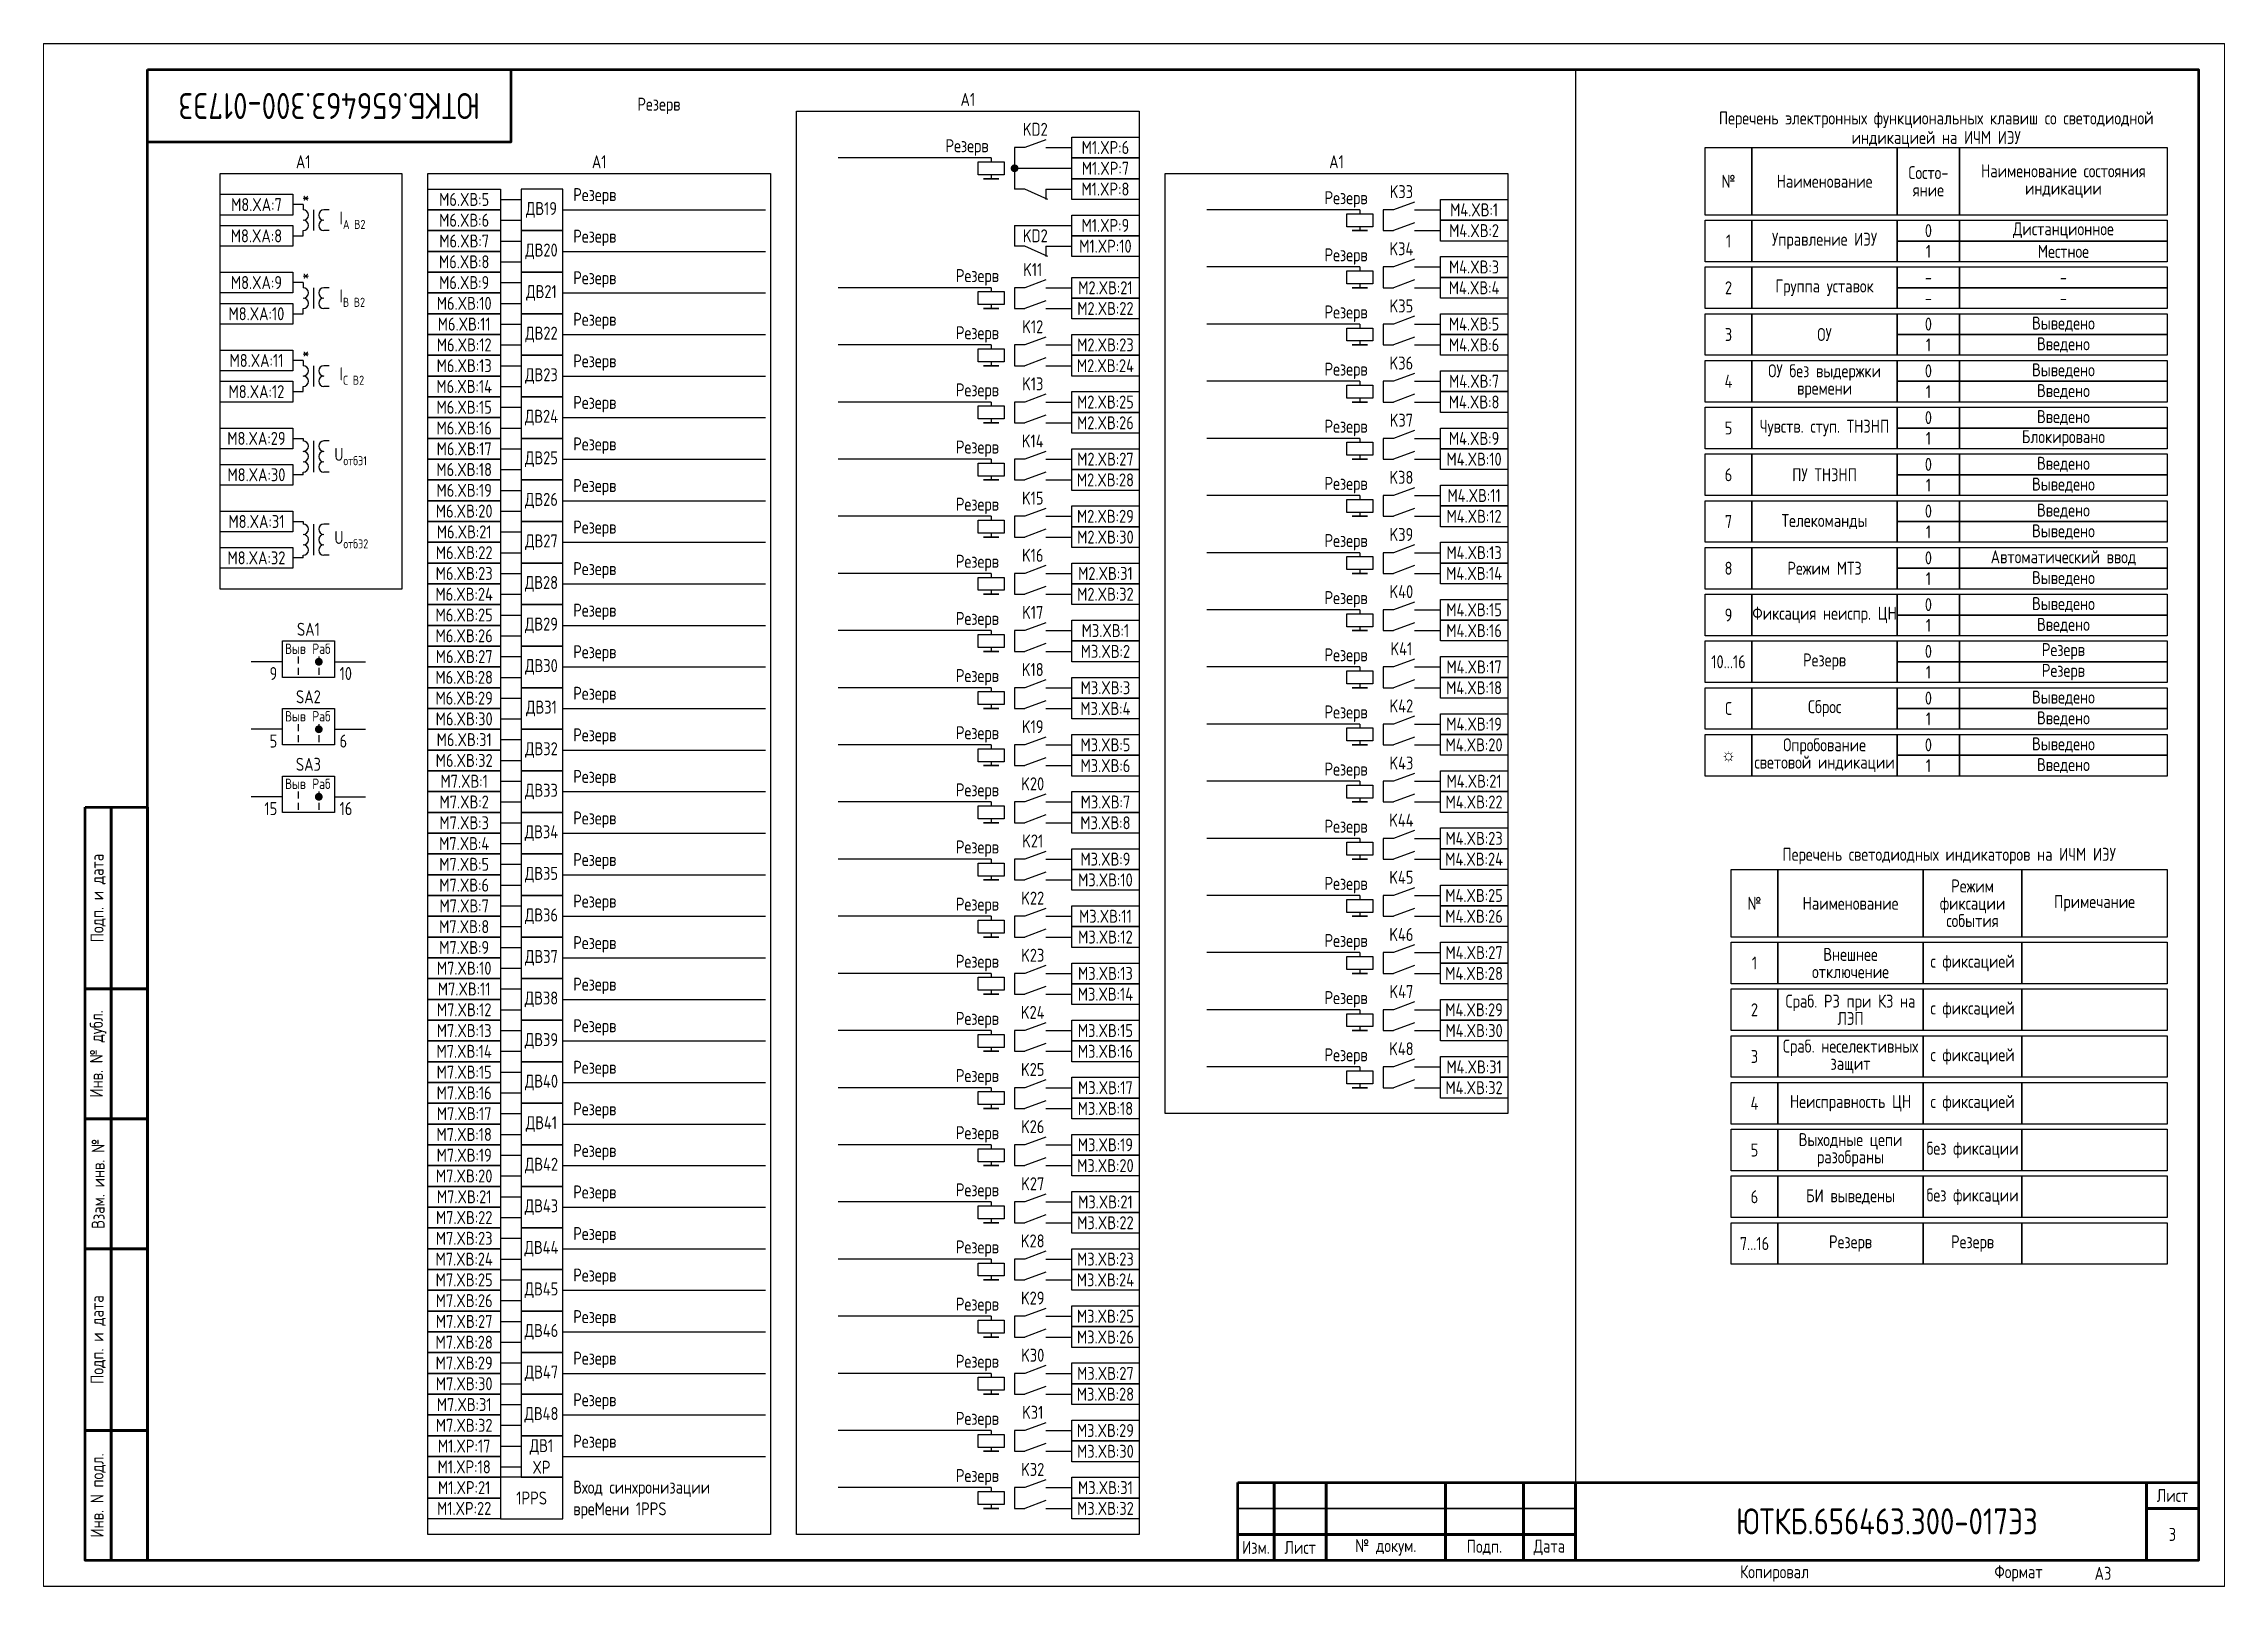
# Paper-space layout 'Лист3' of a CAD drawing. Header units: millimetres, sheet in inches. Extents: x 77.7 to 101.3, y 96.7 to 113.3.
# The model-space entities are those that its viewports show. They can reach past a viewport. Long polylines and large blocks are cut down to what shows.
import ezdxf

# ---------------------------------------------------------------- set-up
doc = ezdxf.new("R2010")
doc.units = ezdxf.units.MM
doc.styles.add('Gost type A_2.5', font='GOST_0.TTF', dxfattribs={"height": 2.5})
doc.styles.add('Gost_type_A', font='GOST_0.TTF')

psp = doc.layouts.new('Лист3')

msp = doc.modelspace()

# ---------------------------------------------------------------- texts
at = {"insert": (895, 285), "char_height": 5, "width": 70, "attachment_point": 5, "rotation": 180, "style": 'Gost_type_A'}
msp.add_mtext('ЮТКБ.656463.300-017Э3', dxfattribs=at)
at = {"char_height": 2.5}
for s, insert, width, attachment_point, line_spacing_factor, style in [('Резерв', (958.5, 285), 197, 5, 0.9, 'Gost_type_A'), ('A1', (1018, 285), 66, 8, 0.9, 'Gost_type_A'), ('Перечень электронных функциональных клавиш со светодиодной индикацией на ИЧМ ИЭУ', (1204.5, 277), 89, 8, 0.9, 'Gost_type_A'), ('Резерв', (1022, 277), 37, 6, 0.8, 'Gost_type_A'), ('A1', (890, 273), 32, 8, 0.9, 'Gost_type_A'), ('A1', (947, 273), 66, 8, 0.9, 'Gost_type_A'), ('A1', (1089, 273), 66, 8, 0.9, 'Gost_type_A'), ('Состо- яние', (1203, 270.5), 12, 5, 0.8, 'Gost_type_A'), ('Наименование состояния\\Pиндикации ', (1229, 270.5), 40, 5, 0.8, 'Gost_type_A'), ('№ ', (1164.5, 270.5), 9, 5, 0.8, 'Gost_type_A'), ('Наименование ', (1183, 270.5), 28, 5, 0.8, 'Gost_type_A'), ('Управление ИЭУ', (1183, 259), 28, 5, 0.8, 'Gost_type_A'), ('0', (1203, 261), 12, 5, 0.8, 'Gost_type_A'), ('Дистанционное', (1229, 261), 40, 5, 0.8, 'Gost_type_A'), ('1', (1164.5, 259), 9, 5, 0.8, 'Gost_type_A'), ('1', (1203, 257), 12, 5, 0.8, 'Gost_type_A'), ('Местное', (1229, 257), 40, 5, 0.8, 'Gost_type_A'), ('2', (1164.5, 250), 9, 5, 0.8, 'Gost_type_A'), ('0', (1203, 243), 12, 5, 0.8, 'Gost_type_A'), ('Выведено', (1229, 243), 40, 5, 0.8, 'Gost_type_A'), ('3', (1164.5, 241), 9, 5, 0.8, 'Gost_type_A'), ('ОУ', (1183, 241), 28, 5, 0.8, 'Gost_type_A'), ('1', (1203, 239), 12, 5, 0.8, 'Gost_type_A'), ('Введено', (1229, 239), 40, 5, 0.8, 'Gost_type_A'), ('ОУ без выдержки времени ', (1183, 232), 28, 5, 0.8, 'Gost type A_2.5'), ('0', (1203, 234), 12, 5, 0.8, 'Gost_type_A'), ('Выведено', (1229, 234), 40, 5, 0.8, 'Gost_type_A'), ('4', (1164.5, 232), 9, 5, 0.8, 'Gost_type_A'), ('1', (1203, 230), 12, 5, 0.8, 'Gost_type_A'), ('Введено', (1229, 230), 40, 5, 0.8, 'Gost_type_A'), ('5', (1164.5, 223), 9, 5, 0.8, 'Gost_type_A'), ('{\\C256;Чувств. ступ. ТНЗНП }', (1183, 223), 28, 5, 0.8, 'Gost type A_2.5'), ('0', (1203, 225), 12, 5, 0.8, 'Gost_type_A'), ('Введено', (1229, 225), 40, 5, 0.8, 'Gost_type_A'), ('1', (1203, 221), 12, 5, 0.8, 'Gost_type_A'), ('Блокировано ', (1229, 221), 40, 5, 0.8, 'Gost_type_A'), ('6', (1164.5, 214), 9, 5, 0.8, 'Gost_type_A'), ('ПУ ТНЗНП ', (1183, 214), 28, 5, 0.8, 'Gost_type_A'), ('0', (1203, 216), 12, 5, 0.8, 'Gost_type_A'), ('Введено', (1229, 216), 40, 5, 0.8, 'Gost_type_A'), ('1', (1203, 212), 12, 5, 0.8, 'Gost_type_A'), ('Выведено', (1229, 212), 40, 5, 0.8, 'Gost_type_A'), ('7', (1164.5, 205), 9, 5, 0.8, 'Gost_type_A'), ('Телекоманды', (1183, 205), 28, 5, 0.8, 'Gost_type_A'), ('0', (1203, 207), 12, 5, 0.8, 'Gost_type_A'), ('Введено', (1229, 207), 40, 5, 0.8, 'Gost_type_A'), ('1', (1203, 203), 12, 5, 0.8, 'Gost_type_A'), ('Выведено', (1229, 203), 40, 5, 0.8, 'Gost_type_A'), ('0', (1203, 198), 12, 5, 0.8, 'Gost_type_A'), ('Автоматический ввод ', (1229, 198), 40, 5, 0.8, 'Gost_type_A'), ('8', (1164.5, 196), 9, 5, 0.8, 'Gost_type_A'), ('Режим МТЗ ', (1183, 196), 28, 5, 0.8, 'Gost_type_A'), ('1', (1203, 194), 12, 5, 0.8, 'Gost_type_A'), ('Выведено ', (1229, 194), 40, 5, 0.8, 'Gost_type_A'), ('0', (1203, 189), 12, 5, 0.8, 'Gost_type_A'), ('Выведено', (1229, 189), 40, 5, 0.8, 'Gost_type_A'), ('9', (1164.5, 187), 9, 5, 0.8, 'Gost_type_A'), ('Фиксация неиспр. ЦН ', (1183, 187), 28, 5, 0.8, 'Gost_type_A'), ('1', (1203, 185), 12, 5, 0.8, 'Gost_type_A'), ('Введено', (1229, 185), 40, 5, 0.8, 'Gost_type_A'), ('0', (1203, 180), 12, 5, 0.8, 'Gost_type_A'), ('Резерв', (1229, 180), 40, 5, 0.8, 'Gost_type_A'), ('10...16', (1164.5, 178), 9, 5, 0.8, 'Gost_type_A'), ('Резерв', (1183, 178), 28, 5, 0.8, 'Gost_type_A'), ('1', (1203, 176), 12, 5, 0.8, 'Gost_type_A'), ('Резерв', (1229, 176), 40, 5, 0.8, 'Gost_type_A'), ('0', (1203, 171), 12, 5, 0.8, 'Gost_type_A'), ('Выведено', (1229, 171), 40, 5, 0.8, 'Gost_type_A'), ('C', (1164.5, 169), 9, 5, 0.8, 'Gost_type_A'), ('Сброс', (1183, 169), 28, 5, 0.8, 'Gost_type_A'), ('1', (1203, 167), 12, 5, 0.8, 'Gost_type_A'), ('Введено', (1229, 167), 40, 5, 0.8, 'Gost_type_A'), ('☼', (1164.5, 160), 9, 5, 0.8, 'Gost_type_A'), ('Опробование световой индикации', (1183, 160), 28, 5, 0.8, 'Gost_type_A'), ('0', (1203, 162), 12, 5, 0.8, 'Gost_type_A'), ('Выведено', (1229, 162), 40, 5, 0.8, 'Gost_type_A'), ('1', (1203, 158), 12, 5, 0.8, 'Gost_type_A'), ('Введено', (1229, 158), 40, 5, 0.8, 'Gost_type_A'), ('Перечень светодиодных индикаторов на ИЧМ ИЭУ', (1207, 139), 84, 8, 0.9, 'Gost_type_A'), ('Режим\\Pфиксации события', (1211.5, 131.5), 19, 5, 0.8, 'Gost_type_A'), ('№ ', (1169.5, 131.5), 9, 5, 0.8, 'Gost_type_A'), ('Наименование ', (1188, 131.5), 28, 5, 0.8, 'Gost_type_A'), ('Примечание', (1235, 131.5), 28, 5, 0.8, 'Gost_type_A'), ('Внешнее\\Pотключение ', (1188, 120), 28, 5, 0.8, 'Gost_type_A'), ('1', (1169.5, 120), 9, 5, 0.8, 'Gost_type_A'), ('с фиксацией', (1211.5, 120), 19, 5, 0.8, 'Gost_type_A'), ('Сраб. РЗ при КЗ на ЛЭП ', (1188, 111), 28, 5, 0.8, 'Gost_type_A'), ('2', (1169.5, 111), 9, 5, 0.8, 'Gost_type_A'), ('с фиксацией', (1211.5, 111), 19, 5, 0.8, 'Gost_type_A'), ('Сраб. неселективных защит ', (1188, 102), 28, 5, 0.8, 'Gost_type_A'), ('3', (1169.5, 102), 9, 5, 0.8, 'Gost_type_A'), ('с фиксацией', (1211.5, 102), 19, 5, 0.8, 'Gost_type_A'), ('4', (1169.5, 93), 9, 5, 0.8, 'Gost_type_A'), ('Неисправность ЦН ', (1188, 93), 28, 5, 0.8, 'Gost_type_A'), ('с фиксацией', (1211.5, 93), 19, 5, 0.8, 'Gost_type_A'), ('5', (1169.5, 84), 9, 5, 0.8, 'Gost_type_A'), ('Выходные цепи разобраны ', (1188, 84), 28, 5, 0.8, 'Gost_type_A'), ('без фиксации', (1211.5, 84), 19, 5, 0.8, 'Gost_type_A'), ('6', (1169.5, 75), 9, 5, 0.8, 'Gost_type_A'), ('БИ выведены ', (1188, 75), 28, 5, 0.8, 'Gost_type_A'), ('без фиксации', (1211.5, 75), 19, 5, 0.8, 'Gost_type_A'), ('7...16', (1169.5, 66), 9, 5, 0.8, 'Gost_type_A'), ('Резерв', (1188, 66), 28, 5, 0.8, 'Gost_type_A'), ('Резерв', (1211.5, 66), 19, 5, 0.8, 'Gost_type_A')]:
    msp.add_mtext(s, dxfattribs=dict(at, insert=insert, width=width, attachment_point=attachment_point, line_spacing_factor=line_spacing_factor, style=style))
at = {"style": 'Gost_type_A'}
for s, insert, char_height, width, attachment_point in [('KD2', (1031, 280.5), 2.5, 8, 5), ('M1.XP:6', (1044.5, 277), 2.5, 13, 5), ('M1.XP:7', (1044.5, 273), 2.5, 13, 5), ('Резерв', (942, 266), 2.5, 27.8465, 7), ('M1.XP:8', (1044.5, 269), 2.5, 13, 5), ('K33', (1101.5, 268.5), 2.5, 5, 5), ('M8.XA:7', (881, 266), 2.5, 14, 5), ('*', (890.5, 267.5), 2.5, 3, 5), ('\\A1;I{\\H0.7x;\\S^ A B2;}', (897, 263), 2.5, 8, 4), ('M6.XВ:5', (921, 267), 2.5, 14, 5), ('ДВ19', (935.88, 265), 2.5, 7.7588, 5), ('Резерв', (1095, 267), 2.5, 31.0015, 6), ('M4.XВ:1', (1115.5, 265), 2.5, 13, 5), ('M8.XA:8', (880.99, 259.99), 2.5, 14.018, 5), ('M6.XВ:6', (921, 263), 2.5, 14, 5), ('Резерв', (942, 258), 2.5, 27.8465, 7), ('KD2', (1031, 260), 2.5, 8, 5), ('M1.XP:9', (1044.5, 262), 2.5, 13, 5), ('M4.XВ:2', (1115.5, 261), 2.5, 13, 5), ('M6.XВ:8', (921, 255), 2.5, 14, 5), ('M6.XВ:7', (921, 259), 2.5, 14, 5), ('ДВ20', (935.88, 257), 2.5, 7.7588, 5), ('M1.XP:10', (1044.5, 258), 2.5, 13, 5), ('Резерв', (1095, 256), 2.5, 31.0015, 6), ('K34', (1101.5, 257.5), 2.5, 5, 5), ('M8.XA:9', (881, 251), 2.5, 14, 5), ('*', (890.5, 252.5), 2.5, 3, 5), ('M6.XВ:9', (921, 251), 2.5, 14, 5), ('Резерв', (942, 250), 2.5, 27.8465, 7), ('Резерв', (1024, 252), 2.5, 31.0015, 6), ('K11', (1030.5, 253.5), 2.5, 5, 5), ('M4.XВ:3', (1115.5, 254), 2.5, 13, 5), ('\\A1;I{\\H0.7x;\\S^ B B2;}', (897, 248), 2.5, 8, 4), ('M6.XВ:10', (921, 247), 2.5, 14, 5), ('ДВ21', (935.88, 249), 2.5, 7.7588, 5), ('M2.XВ:21', (1044.5, 250), 2.5, 13, 5), ('M4.XВ:4', (1115.5, 250), 2.5, 13, 5), ('M8.XA:10', (880.99, 244.99), 2.5, 14.018, 5), ('M6.XВ:11', (921, 243), 2.5, 14, 5), ('Резерв', (942, 242), 2.5, 27.8465, 7), ('K12', (1030.5, 242.5), 2.5, 5, 5), ('M2.XВ:22', (1044.5, 246), 2.5, 13, 5), ('Резерв', (1095, 245), 2.5, 31.0015, 6), ('K35', (1101.5, 246.5), 2.5, 5, 5), ('M4.XВ:5', (1115.5, 243), 2.5, 13, 5), ('M6.XВ:12', (921, 239), 2.5, 14, 5), ('ДВ22', (935.88, 241), 2.5, 7.7588, 5), ('Резерв', (1024, 241), 2.5, 31.0015, 6), ('M2.XВ:23', (1044.5, 239), 2.5, 13, 5), ('M4.XВ:6', (1115.5, 239), 2.5, 13, 5), ('M8.XA:11', (881, 236), 2.5, 14, 5), ('*', (890.5, 237.5), 2.5, 3, 5), ('M6.XВ:13', (921, 235), 2.5, 14, 5), ('Резерв', (942, 234), 2.5, 27.8465, 7), ('M2.XВ:24', (1044.5, 235), 2.5, 13, 5), ('Резерв', (1095, 234), 2.5, 31.0015, 6), ('K36', (1101.5, 235.5), 2.5, 5, 5), ('M8.XA:12', (880.99, 230), 2.5, 14.018, 5), ('\\A1;I{\\H0.7x;\\S^ C B2;}', (897, 233), 2.5, 8, 4), ('M6.XВ:14', (921, 231), 2.5, 14, 5), ('ДВ23', (935.88, 233), 2.5, 7.7588, 5), ('Резерв', (1024, 230), 2.5, 31.0015, 6), ('K13', (1030.5, 231.5), 2.5, 5, 5), ('M4.XВ:7', (1115.5, 232), 2.5, 13, 5), ('M6.XВ:15', (921, 227), 2.5, 14, 5), ('Резерв', (942, 226), 2.5, 27.8465, 7), ('M2.XВ:25', (1044.5, 228), 2.5, 13, 5), ('M4.XВ:8', (1115.5, 228), 2.5, 13, 5), ('M6.XВ:16', (921, 223), 2.5, 14, 5), ('ДВ24', (935.88, 225), 2.5, 7.7588, 5), ('M2.XВ:26', (1044.5, 224), 2.5, 13, 5), ('Резерв', (1095, 223), 2.5, 31.0015, 6), ('K37', (1101.5, 224.5), 2.5, 5, 5), ('M8.XA:29', (880.99, 221), 2.5, 14.018, 5), ('\\A1;U{\\H0.7x;\\S^ отбЭ1;}', (896, 217.5), 2.5, 12, 4), ('M6.XВ:17', (921, 219), 2.5, 14, 5), ('ДВ25', (935.88, 217), 2.5, 7.7588, 5), ('Резерв', (942, 218), 2.5, 27.8465, 7), ('Резерв', (1024, 219), 2.5, 31.0015, 6), ('K14', (1030.5, 220.5), 2.5, 5, 5), ('M4.XВ:9', (1115.5, 221), 2.5, 13, 5), ('M8.XA:30', (880.99, 214), 2.5, 14.018, 5), ('M6.XВ:18', (921, 215), 2.5, 14, 5), ('M2.XВ:28', (1044.5, 213), 2.5, 13, 5), ('M2.XВ:27', (1044.5, 217), 2.5, 13, 5), ('K38', (1101.5, 213.5), 2.5, 5, 5), ('M4.XВ:10', (1115.5, 217), 2.5, 13, 5), ('M6.XВ:19', (921, 211), 2.5, 14, 5), ('ДВ26', (935.88, 209), 2.5, 7.7588, 5), ('Резерв', (942, 210), 2.5, 27.8465, 7), ('K15', (1030.5, 209.5), 2.5, 5, 5), ('Резерв', (1095, 212), 2.5, 31.0015, 6), ('M4.XВ:11', (1115.5, 210), 2.5, 13, 5), ('M8.XA:31', (880.99, 205), 2.5, 14.018, 5), ('M6.XВ:20', (921, 207), 2.5, 14, 5), ('Резерв', (1024, 208), 2.5, 31.0015, 6), ('M2.XВ:29', (1044.5, 206), 2.5, 13, 5), ('M4.XВ:12', (1115.5, 206), 2.5, 13, 5), ('\\A1;U{\\H0.7x;\\S^ отбЭ2;}', (896, 201.5), 2.5, 12, 4), ('M6.XВ:21', (921, 203), 2.5, 14, 5), ('ДВ27', (935.88, 201), 2.5, 7.7588, 5), ('Резерв', (942, 202), 2.5, 27.8465, 7), ('M2.XВ:30', (1044.5, 202), 2.5, 13, 5), ('Резерв', (1095, 201), 2.5, 31.0015, 6), ('K39', (1101.5, 202.5), 2.5, 5, 5), ('M8.XA:32', (880.99, 198), 2.5, 14.018, 5), ('M6.XВ:22', (921, 199), 2.5, 14, 5), ('Резерв', (1024, 197), 2.5, 31.0015, 6), ('K16', (1030.5, 198.5), 2.5, 5, 5), ('M4.XВ:13', (1115.5, 199), 2.5, 13, 5), ('M6.XВ:23', (921, 195), 2.5, 14, 5), ('ДВ28', (935.88, 193), 2.5, 7.7588, 5), ('Резерв', (942, 194), 2.5, 27.8465, 7), ('M2.XВ:31', (1044.5, 195), 2.5, 13, 5), ('M4.XВ:14', (1115.5, 195), 2.5, 13, 5), ('M6.XВ:24', (921, 191), 2.5, 14, 5), ('Резерв', (942, 186), 2.5, 27.8465, 7), ('M2.XВ:32', (1044.5, 191), 2.5, 13, 5), ('Резерв', (1095, 190), 2.5, 31.0015, 6), ('K40', (1101.5, 191.5), 2.5, 5, 5), ('M4.XВ:15', (1115.5, 188), 2.5, 13, 5), ('SA1', (891, 183), 2.5, 10, 8), ('M6.XВ:25', (921, 187), 2.5, 14, 5), ('ДВ29', (935.88, 185), 2.5, 7.7588, 5), ('Резерв', (1024, 186), 2.5, 31.0015, 6), ('K17', (1030.5, 187.5), 2.5, 5, 5), ('M3.XВ:1', (1044.5, 184), 2.5, 13, 5), ('M4.XВ:16', (1115.5, 184), 2.5, 13, 5), ('Выв', (888.5, 180.5), 2, 5, 5), ('Раб', (893.5, 180.5), 2, 5, 5), ('M6.XВ:26', (921, 183), 2.5, 14, 5), ('Резерв', (942, 178), 2.5, 27.8465, 7), ('M3.XВ:2', (1044.5, 180), 2.5, 13, 5), ('K41', (1101.5, 180.5), 2.5, 5, 5), ('9', (885, 176.98), 2.5, 5, 3), ('10', (897, 176.98), 2.5, 5, 1), ('M6.XВ:27', (921, 179), 2.5, 14, 5), ('ДВ30', (935.88, 177), 2.5, 7.7588, 5), ('Резерв', (1024, 175), 2.5, 31.0015, 6), ('K18', (1030.5, 176.5), 2.5, 5, 5), ('Резерв', (1095, 179), 2.5, 31.0015, 6), ('M4.XВ:17', (1115.5, 177), 2.5, 13, 5), ('SA2', (891, 170), 2.5, 10, 8), ('M6.XВ:28', (921, 175), 2.5, 14, 5), ('M6.XВ:29', (921, 171), 2.5, 14, 5), ('Резерв', (942, 170), 2.5, 27.8465, 7), ('M3.XВ:3', (1044.5, 173), 2.5, 13, 5), ('M4.XВ:18', (1115.5, 173), 2.5, 13, 5), ('Выв', (888.5, 167.5), 2, 5, 5), ('Раб', (893.5, 167.5), 2, 5, 5), ('M6.XВ:30', (921, 167), 2.5, 14, 5), ('ДВ31', (935.88, 169), 2.5, 7.7588, 5), ('M3.XВ:4', (1044.5, 169), 2.5, 13, 5), ('Резерв', (1095, 168), 2.5, 31.0015, 6), ('K42', (1101.5, 169.5), 2.5, 5, 5), ('5', (885, 163.98), 2.5, 5, 3), ('6', (897, 163.98), 2.5, 5, 1), ('M6.XВ:31', (921, 163), 2.5, 14, 5), ('Резерв', (942, 162), 2.5, 27.8465, 7), ('Резерв', (1024, 164), 2.5, 31.0015, 6), ('K19', (1030.5, 165.5), 2.5, 5, 5), ('M4.XВ:19', (1115.5, 166), 2.5, 13, 5), ('M6.XВ:32', (921, 159), 2.5, 14, 5), ('ДВ32', (935.88, 161), 2.5, 7.7588, 5), ('M3.XВ:5', (1044.5, 162), 2.5, 13, 5), ('K43', (1101.5, 158.5), 2.5, 5, 5), ('M4.XВ:20', (1115.5, 162), 2.5, 13, 5), ('Выв', (888.5, 154.5), 2, 5, 5), ('SA3', (891, 157), 2.5, 10, 8), ('Раб', (893.5, 154.5), 2, 5, 5), ('M7.XВ:1', (921, 155), 2.5, 14, 5), ('Резерв', (942, 154), 2.5, 30.8621, 7), ('K20', (1030.5, 154.5), 2.5, 5, 5), ('M3.XВ:6', (1044.5, 158), 2.5, 13, 5), ('Резерв', (1095, 157), 2.5, 31.0015, 6), ('M4.XВ:21', (1115.5, 155), 2.5, 13, 5), ('M7.XВ:2', (921, 151), 2.5, 14, 5), ('ДВ33', (935.88, 153), 2.5, 7.7588, 5), ('Резерв', (1024, 153), 2.5, 31.0015, 6), ('M3.XВ:7', (1044.5, 151), 2.5, 13, 5), ('M4.XВ:22', (1115.5, 151), 2.5, 13, 5), ('15', (885, 150.98), 2.5, 5, 3), ('16', (897, 150.98), 2.5, 5, 1), ('M7.XВ:3', (921, 147), 2.5, 14, 5), ('Резерв', (942, 146), 2.5, 44.8565, 7), ('M3.XВ:8', (1044.5, 147), 2.5, 13, 5), ('Резерв', (1095, 146), 2.5, 31.0015, 6), ('K44', (1101.5, 147.5), 2.5, 5, 5), ('M7.XВ:4', (921, 143), 2.5, 14, 5), ('ДВ34', (935.88, 145), 2.5, 7.7588, 5), ('Резерв', (1024, 142), 2.5, 31.0015, 6), ('K21', (1030.5, 143.5), 2.5, 5, 5), ('M4.XВ:23', (1115.5, 144), 2.5, 13, 5), ('M7.XВ:5', (921, 139), 2.5, 14, 5), ('Резерв', (942, 138), 2.5, 27.8465, 7), ('M3.XВ:9', (1044.5, 140), 2.5, 13, 5), ('M4.XВ:24', (1115.5, 140), 2.5, 13, 5), ('M7.XВ:6', (921, 135), 2.5, 14, 5), ('ДВ35', (935.88, 137), 2.5, 7.7588, 5), ('M3.XВ:10', (1044.5, 136), 2.5, 13, 5), ('Резерв', (1095, 135), 2.5, 31.0015, 6), ('K45', (1101.5, 136.5), 2.5, 5, 5), ('M7.XВ:7', (921, 131), 2.5, 14, 5), ('ДВ36', (935.88, 129), 2.5, 7.7588, 5), ('Резерв', (942, 130), 2.5, 27.8465, 7), ('Резерв', (1024, 131), 2.5, 31.0015, 6), ('K22', (1030.5, 132.5), 2.5, 5, 5), ('M3.XВ:11', (1044.5, 129), 2.5, 13, 5), ('M4.XВ:25', (1115.5, 133), 2.5, 13, 5), ('M4.XВ:26', (1115.5, 129), 2.5, 13, 5), ('M7.XВ:8', (921, 127), 2.5, 14, 5), ('M3.XВ:12', (1044.5, 125), 2.5, 13, 5), ('K46', (1101.5, 125.5), 2.5, 5, 5), ('M7.XВ:9', (921, 123), 2.5, 14, 5), ('ДВ37', (935.88, 121), 2.5, 7.7588, 5), ('Резерв', (942, 122), 2.5, 32.328, 7), ('K23', (1030.5, 121.5), 2.5, 5, 5), ('Резерв', (1095, 124), 2.5, 31.0015, 6), ('M4.XВ:27', (1115.5, 122), 2.5, 13, 5), ('M7.XВ:10', (921, 119), 2.5, 14, 5), ('Резерв', (1024, 120), 2.5, 31.0015, 6), ('M3.XВ:13', (1044.5, 118), 2.5, 13, 5), ('M4.XВ:28', (1115.5, 118), 2.5, 13, 5), ('M7.XВ:11', (921, 115), 2.5, 14, 5), ('ДВ38', (935.88, 113), 2.5, 7.7588, 5), ('Резерв', (942, 114), 2.5, 27.8465, 7), ('M3.XВ:14', (1044.5, 114), 2.5, 13, 5), ('Резерв', (1095, 113), 2.5, 31.0015, 6), ('K47', (1101.5, 114.5), 2.5, 5, 5), ('M7.XВ:12', (921, 111), 2.5, 14, 5), ('Резерв', (1024, 109), 2.5, 31.0015, 6), ('K24', (1030.5, 110.5), 2.5, 5, 5), ('M4.XВ:29', (1115.5, 111), 2.5, 13, 5), ('M7.XВ:13', (921, 107), 2.5, 14, 5), ('ДВ39', (935.88, 105), 2.5, 7.7588, 5), ('Резерв', (942, 106), 2.5, 27.8465, 7), ('M3.XВ:15', (1044.5, 107), 2.5, 13, 5), ('M4.XВ:30', (1115.5, 107), 2.5, 13, 5), ('M7.XВ:14', (921, 103), 2.5, 14, 5), ('Резерв', (942, 98), 2.5, 27.8465, 7), ('M3.XВ:16', (1044.5, 103), 2.5, 13, 5), ('Резерв', (1095, 102), 2.5, 31.0015, 6), ('K48', (1101.5, 103.5), 2.5, 5, 5), ('M4.XВ:31', (1115.5, 100), 2.5, 13, 5), ('M7.XВ:15', (921, 99), 2.5, 14, 5), ('ДВ40', (935.88, 97), 2.5, 7.7588, 5), ('Резерв', (1024, 98), 2.5, 31.0015, 6), ('K25', (1030.5, 99.5), 2.5, 5, 5), ('M3.XВ:17', (1044.5, 96), 2.5, 13, 5), ('M4.XВ:32', (1115.5, 96), 2.5, 13, 5), ('M7.XВ:16', (921, 95), 2.5, 14, 5), ('Резерв', (942, 90), 2.5, 27.8465, 7), ('M3.XВ:18', (1044.5, 92), 2.5, 13, 5), ('M7.XВ:18', (921, 87), 2.5, 14, 5), ('M7.XВ:17', (921, 91), 2.5, 14, 5), ('ДВ41', (935.88, 89), 2.5, 7.7588, 5), ('Резерв', (1024, 87), 2.5, 31.0015, 6), ('K26', (1030.5, 88.5), 2.5, 5, 5), ('M7.XВ:19', (921, 83), 2.5, 14, 5), ('Резерв', (942, 82), 2.5, 27.8465, 7), ('M3.XВ:19', (1044.5, 85), 2.5, 13, 5), ('M7.XВ:20', (921, 79), 2.5, 14, 5), ('ДВ42', (935.88, 81), 2.5, 7.7588, 5), ('M3.XВ:20', (1044.5, 81), 2.5, 13, 5), ('M7.XВ:21', (921, 75), 2.5, 14, 5), ('Резерв', (942, 74), 2.5, 27.8465, 7), ('Резерв', (1024, 76), 2.5, 31.0015, 6), ('K27', (1030.5, 77.5), 2.5, 5, 5), ('M7.XВ:22', (921, 71), 2.5, 14, 5), ('ДВ43', (935.88, 73), 2.5, 7.7588, 5), ('M3.XВ:21', (1044.5, 74), 2.5, 13, 5), ('M7.XВ:23', (921, 67), 2.5, 14, 5), ('Резерв', (942, 66), 2.5, 27.8465, 7), ('K28', (1030.5, 66.5), 2.5, 5, 5), ('M3.XВ:22', (1044.5, 70), 2.5, 13, 5), ('M7.XВ:24', (921, 63), 2.5, 14, 5), ('ДВ44', (935.88, 65), 2.5, 7.7588, 5), ('Резерв', (1024, 65), 2.5, 31.0015, 6), ('M3.XВ:23', (1044.5, 63), 2.5, 13, 5), ('M7.XВ:25', (921, 59), 2.5, 14, 5), ('Резерв', (942, 58), 2.5, 27.8465, 7), ('M3.XВ:24', (1044.5, 59), 2.5, 13, 5), ('M7.XВ:26', (921, 55), 2.5, 14, 5), ('ДВ45', (935.88, 57), 2.5, 7.7588, 5), ('Резерв', (1024, 54), 2.5, 31.0015, 6), ('K29', (1030.5, 55.5), 2.5, 5, 5), ('M7.XВ:27', (921, 51), 2.5, 14, 5), ('ДВ46', (935.88, 49), 2.5, 7.7588, 5), ('Резерв', (942, 50), 2.5, 27.8465, 7), ('M3.XВ:25', (1044.5, 52), 2.5, 13, 5), ('M7.XВ:28', (921, 47), 2.5, 14, 5), ('M3.XВ:26', (1044.5, 48), 2.5, 13, 5), ('M7.XВ:29', (921, 43), 2.5, 14, 5), ('ДВ47', (935.88, 41), 2.5, 7.7588, 5), ('Резерв', (942, 42), 2.5, 27.8465, 7), ('Резерв', (1024, 43), 2.5, 31.0015, 6), ('K30', (1030.5, 44.5), 2.5, 5, 5), ('M3.XВ:27', (1044.5, 41), 2.5, 13, 5), ('M7.XВ:30', (921, 39), 2.5, 14, 5), ('M3.XВ:28', (1044.5, 37), 2.5, 13, 5), ('M7.XВ:31', (921, 35), 2.5, 14, 5), ('ДВ48', (935.88, 33), 2.5, 7.7588, 5), ('Резерв', (942, 34), 2.5, 27.8465, 7), ('K31', (1030.5, 33.5), 2.5, 5, 5), ('M7.XВ:32', (921, 31), 2.5, 14, 5), ('Резерв', (1024, 32), 2.5, 31.0015, 6), ('M3.XВ:29', (1044.5, 30), 2.5, 13, 5), ('M1.XP:17', (921, 27), 2.5, 14, 5), ('ДВ1 XP', (935.88, 25), 2.5, 7.7588, 5), ('Резерв', (942, 26), 2.5, 27.8465, 7), ('M3.XВ:30', (1044.5, 26), 2.5, 13, 5), ('M1.XP:18', (921, 23), 2.5, 14, 5), ('Резерв', (1024, 21), 2.5, 31.0015, 6), ('K32', (1030.5, 22.5), 2.5, 5, 5), ('M1.XP:21', (921, 19), 2.5, 14, 5), ('1PPS', (934, 17), 2.5, 12, 5), ('Вход синхронизации\\PвреMени 1PPS', (942, 13), 2.5, 35.9749, 7), ('M3.XВ:31', (1044.5, 19), 2.5, 13, 5), ('M1.XP:22', (921, 15), 2.5, 14, 5), ('M3.XВ:32', (1044.5, 15), 2.5, 13, 5), ('ЮТКБ.656463.300-017Э3', (1195, 12.5), 5, 120, 5), ('3', (1250, 10), 2.5, 10, 5), ('A3', (1235, 2.5), 2.5, 20, 4)]:
    msp.add_mtext(s, dxfattribs=dict(at, insert=insert, char_height=char_height, width=width, attachment_point=attachment_point))
at = {"color": 30, "true_color": 0xf26722, "char_height": 2.5, "attachment_point": 5, "line_spacing_factor": 0.8, "style": 'Gost_type_A'}
for s, insert, width in [('Группа уставок', (1183, 250), 28), ('-', (1203, 252), 12), ('-', (1203, 248), 12), ('-', (1229, 252), 40), ('-', (1229, 248), 40)]:
    msp.add_mtext(s, dxfattribs=dict(at, insert=insert, width=width))

# ---------------------------------------------------------------- blocks, each defined once
blk = doc.blocks.new('Формат_А3')
blk.add_lwpolyline([(-420, 297), (0, 297), (0, 0), (-420, 0)], close=True)
at = {"lineweight": 50}
blk.add_lwpolyline([(-400, 292), (-5, 292), (-5, 5), (-400, 5)], close=True, dxfattribs=at)
blk = doc.blocks.new('Штамп угловой верхний')
at = {"lineweight": 50}
blk.add_lwpolyline([(0, 0), (70, 0), (70, -14), (0, -14)], close=True, dxfattribs=at)
blk = doc.blocks.new('Штамп левый нижний')
at = {"lineweight": 50}
for points in [[(-12, 145), (-7, 145), (-7, 110), (-12, 110)], [(-7, 145), (0, 145), (0, 110), (-7, 110)], [(-12, 110), (-7, 110), (-7, 85), (-12, 85)], [(-7, 110), (0, 110), (0, 85), (-7, 85)], [(-12, 85), (-7, 85), (-7, 60), (-12, 60)], [(-7, 85), (0, 85), (0, 60), (-7, 60)], [(-12, 60), (-7, 60), (-7, 25), (-12, 25)], [(-7, 60), (0, 60), (0, 25), (-7, 25)], [(-12, 25), (-7, 25), (-7, 0), (-12, 0)], [(-7, 25), (0, 25), (0, 0), (-7, 0)]]:
    blk.add_lwpolyline(points, close=True, dxfattribs=at)
at = {"char_height": 2.5, "attachment_point": 5, "rotation": 90, "style": 'Gost_type_A'}
for s, insert, width in [('Подп. и дата', (-9.5, 127.5), 35), ('Инв. № дубл.', (-9.5, 97.5), 25), ('Взам. инв. №', (-9.5, 72.5), 25), ('Подп. и дата', (-9.5, 42.5), 35), ('Инв. N подл.', (-9.5, 12.5), 25)]:
    blk.add_mtext(s, dxfattribs=dict(at, insert=insert, width=width))
blk = doc.blocks.new('Штамп малый нижний')
at = {"lineweight": 50}
for points in [[(-185, 15), (-178, 15), (-178, 5), (-185, 5)], [(-178, 15), (-168, 15), (-168, 5), (-178, 5)], [(-168, 15), (-145, 15), (-145, 5), (-168, 5)], [(-145, 15), (-130, 15), (-130, 5), (-145, 5)], [(-130, 15), (-120, 15), (-120, 5), (-130, 5)], [(-120, 15), (-10, 15), (-10, 0), (-120, 0)], [(-10, 15), (0, 15), (0, 10), (-10, 10)], [(-10, 10), (0, 10), (0, 0), (-10, 0)], [(-185, 5), (-178, 5), (-178, 0), (-185, 0)], [(-178, 5), (-168, 5), (-168, 0), (-178, 0)], [(-168, 5), (-145, 5), (-145, 0), (-168, 0)], [(-145, 5), (-130, 5), (-130, 0), (-145, 0)], [(-130, 5), (-120, 5), (-120, 0), (-130, 0)]]:
    blk.add_lwpolyline(points, close=True, dxfattribs=at)
for points in [[(-185, 15), (-178, 15), (-178, 10), (-185, 10)], [(-178, 15), (-168, 15), (-168, 10), (-178, 10)], [(-168, 15), (-145, 15), (-145, 10), (-168, 10)], [(-145, 15), (-130, 15), (-130, 10), (-145, 10)], [(-130, 15), (-120, 15), (-120, 10), (-130, 10)], [(-185, 10), (-178, 10), (-178, 5), (-185, 5)], [(-178, 10), (-168, 10), (-168, 5), (-178, 5)], [(-168, 10), (-145, 10), (-145, 5), (-168, 5)], [(-145, 10), (-130, 10), (-130, 5), (-145, 5)], [(-130, 10), (-120, 10), (-120, 5), (-130, 5)]]:
    blk.add_lwpolyline(points, close=True)
at = {"char_height": 2.5, "style": 'Gost_type_A'}
for s, insert, width, attachment_point in [('Лист', (-5, 12.5), 10, 5), ('Изм.', (-181.5, 2.5), 7, 5), ('Лист', (-173, 2.5), 10, 5), ('№ докум.', (-156.5, 2.5), 23, 5), ('Подп.', (-137.5, 2.5), 15, 5), ('Дата', (-125, 2.5), 10, 5), ('Копировал', (-75, -2.53), 13.1202, 6), ('Формат', (-30, -2.53), 13.1202, 6)]:
    blk.add_mtext(s, dxfattribs=dict(at, insert=insert, width=width, attachment_point=attachment_point))
blk = doc.blocks.new('POINT')
at = {"const_width": 0.75}
blk.add_lwpolyline([(-0.375, 0, 1), (0.375, 0, 1)], format="xyb", close=True, dxfattribs=at)
blk = doc.blocks.new('Переключатель_положение')
for p, q in [((2, 1), (2, -0.34)), ((2, -1.14), (2, -2.49))]:
    blk.add_line(p, q)

# ---------------------------------------------------------------- linework, layer by layer
for p, q in [((1135, 292), (1135, 20)), ((1022.5, 275), (993, 275)), ((1022.5, 275), (1022.5, 274.25)), ((1022.5, 271.75), (1022.5, 271)), ((1033, 269), (1033, 267)), ((890, 266), (888, 266)), ((928, 267), (932, 267)), ((940, 265), (979, 265)), ((1093.5, 265), (1064, 265)), ((1093.5, 265), (1093.5, 264.25)), ((928, 263), (932, 263)), ((1027, 262), (1027, 258)), ((1093.5, 261.75), (1093.5, 261)), ((888, 260), (890, 260)), ((928, 259), (932, 259)), ((940, 257), (979, 257)), ((1033, 258), (1033, 256)), ((928, 255), (932, 255)), ((1093.5, 254), (1064, 254)), ((1093.5, 254), (1093.5, 253.25)), ((890, 251), (888, 251)), ((928, 251), (932, 251)), ((940, 249), (979, 249)), ((1022.5, 250), (993, 250)), ((1022.5, 250), (1022.5, 249.25)), ((1093.5, 250.75), (1093.5, 250)), ((888, 245), (890, 245)), ((928, 247), (932, 247)), ((1022.5, 246.75), (1022.5, 246)), ((928, 243), (932, 243)), ((940, 241), (979, 241)), ((1093.5, 243), (1064, 243)), ((1093.5, 243), (1093.5, 242.25)), ((1093.5, 239.75), (1093.5, 239)), ((890, 236), (888, 236)), ((928, 239), (932, 239)), ((1022.5, 239), (993, 239)), ((1022.5, 239), (1022.5, 238.25)), ((1022.5, 235.75), (1022.5, 235)), ((928, 235), (932, 235)), ((928, 231), (932, 231)), ((940, 233), (979, 233)), ((1093.5, 232), (1064, 232)), ((1093.5, 232), (1093.5, 231.25)), ((888, 230), (890, 230)), ((928, 227), (932, 227)), ((1022.5, 228), (993, 228)), ((1022.5, 228), (1022.5, 227.25)), ((1093.5, 228.75), (1093.5, 228)), ((928, 223), (932, 223)), ((940, 225), (979, 225)), ((1022.5, 224.75), (1022.5, 224)), ((928, 219), (932, 219)), ((1093.5, 221), (1064, 221)), ((1093.5, 221), (1093.5, 220.25)), ((928, 215), (932, 215)), ((940, 217), (979, 217)), ((1022.5, 217), (993, 217)), ((1022.5, 217), (1022.5, 216.25)), ((1093.5, 217.75), (1093.5, 217)), ((928, 211), (932, 211)), ((1022.5, 213.75), (1022.5, 213)), ((1093.5, 210), (1064, 210)), ((1093.5, 210), (1093.5, 209.25)), ((928, 207), (932, 207)), ((940, 209), (979, 209)), ((1022.5, 206), (993, 206)), ((1022.5, 206), (1022.5, 205.25)), ((1093.5, 206.75), (1093.5, 206)), ((928, 203), (932, 203)), ((1022.5, 202.75), (1022.5, 202)), ((928, 199), (932, 199)), ((940, 201), (979, 201)), ((1093.5, 199), (1064, 199)), ((1093.5, 199), (1093.5, 198.25)), ((928, 195), (932, 195)), ((1022.5, 195), (993, 195)), ((1022.5, 195), (1022.5, 194.25)), ((1093.5, 195.75), (1093.5, 195)), ((928, 191), (932, 191)), ((940, 193), (979, 193)), ((1022.5, 191.75), (1022.5, 191)), ((928, 187), (932, 187)), ((940, 185), (979, 185)), ((1093.5, 188), (1064, 188)), ((1093.5, 188), (1093.5, 187.25)), ((928, 183), (932, 183)), ((1022.5, 184), (993, 184)), ((1022.5, 184), (1022.5, 183.25)), ((1022.5, 180.75), (1022.5, 180)), ((1093.5, 184.75), (1093.5, 184)), ((928, 179), (932, 179)), ((940, 177), (979, 177)), ((1093.5, 177), (1064, 177)), ((1093.5, 177), (1093.5, 176.25)), ((928, 175), (932, 175)), ((1022.5, 173), (993, 173)), ((1022.5, 173), (1022.5, 172.25)), ((1093.5, 173.75), (1093.5, 173)), ((928, 171), (932, 171)), ((940, 169), (979, 169)), ((1022.5, 169.75), (1022.5, 169)), ((928, 167), (932, 167)), ((1093.5, 166), (1064, 166)), ((1093.5, 166), (1093.5, 165.25)), ((928, 163), (932, 163)), ((940, 161), (979, 161)), ((1022.5, 162), (993, 162)), ((1022.5, 162), (1022.5, 161.25)), ((1093.5, 162.75), (1093.5, 162)), ((928, 159), (932, 159)), ((1022.5, 158.75), (1022.5, 158)), ((928, 155), (932, 155)), ((940, 153), (979, 153)), ((1093.5, 155), (1064, 155)), ((1093.5, 155), (1093.5, 154.25)), ((1093.5, 151.75), (1093.5, 151)), ((928, 151), (932, 151)), ((928, 147), (932, 147)), ((1022.5, 151), (993, 151)), ((1022.5, 151), (1022.5, 150.25)), ((1022.5, 147.75), (1022.5, 147)), ((928, 143), (932, 143)), ((940, 145), (979, 145)), ((1093.5, 144), (1064, 144)), ((1093.5, 144), (1093.5, 143.25)), ((928, 139), (932, 139)), ((1022.5, 140), (993, 140)), ((1022.5, 140), (1022.5, 139.25)), ((1093.5, 140.75), (1093.5, 140)), ((928, 135), (932, 135)), ((940, 137), (979, 137)), ((1022.5, 136.75), (1022.5, 136)), ((928, 131), (932, 131)), ((1093.5, 133), (1064, 133)), ((1093.5, 133), (1093.5, 132.25)), ((928, 127), (932, 127)), ((940, 129), (979, 129)), ((1022.5, 129), (993, 129)), ((1022.5, 129), (1022.5, 128.25)), ((1093.5, 129.75), (1093.5, 129)), ((928, 123), (932, 123)), ((1022.5, 125.75), (1022.5, 125)), ((1093.5, 122), (1064, 122)), ((1093.5, 122), (1093.5, 121.25)), ((928, 119), (932, 119)), ((940, 121), (979, 121)), ((1022.5, 118), (993, 118)), ((1022.5, 118), (1022.5, 117.25)), ((1093.5, 118.75), (1093.5, 118)), ((928, 115), (932, 115)), ((1022.5, 114.75), (1022.5, 114)), ((928, 111), (932, 111)), ((940, 113), (979, 113)), ((1093.5, 111), (1064, 111)), ((1093.5, 111), (1093.5, 110.25)), ((928, 107), (932, 107)), ((940, 105), (979, 105)), ((1022.5, 107), (993, 107)), ((1022.5, 107), (1022.5, 106.25)), ((1093.5, 107.75), (1093.5, 107)), ((928, 103), (932, 103)), ((1022.5, 103.75), (1022.5, 103)), ((928, 99), (932, 99)), ((940, 97), (979, 97)), ((1093.5, 100), (1064, 100)), ((1093.5, 100), (1093.5, 99.25)), ((1093.5, 96.75), (1093.5, 96)), ((928, 95), (932, 95)), ((1022.5, 96), (993, 96)), ((1022.5, 96), (1022.5, 95.25)), ((1022.5, 92.75), (1022.5, 92)), ((928, 91), (932, 91)), ((940, 89), (979, 89)), ((928, 87), (932, 87)), ((1022.5, 85), (993, 85)), ((1022.5, 85), (1022.5, 84.25)), ((928, 83), (932, 83)), ((940, 81), (979, 81)), ((1022.5, 81.75), (1022.5, 81)), ((928, 79), (932, 79)), ((928, 75), (932, 75)), ((940, 73), (979, 73)), ((1022.5, 74), (993, 74)), ((1022.5, 74), (1022.5, 73.25)), ((928, 71), (932, 71)), ((1022.5, 70.75), (1022.5, 70)), ((928, 67), (932, 67)), ((928, 63), (932, 63)), ((940, 65), (979, 65)), ((1022.5, 63), (993, 63)), ((1022.5, 63), (1022.5, 62.25)), ((928, 59), (932, 59)), ((1022.5, 59.75), (1022.5, 59)), ((928, 55), (932, 55)), ((940, 57), (979, 57)), ((928, 51), (932, 51)), ((1022.5, 52), (993, 52)), ((1022.5, 52), (1022.5, 51.25)), ((928, 47), (932, 47)), ((940, 49), (979, 49)), ((1022.5, 48.75), (1022.5, 48)), ((928, 43), (932, 43)), ((928, 39), (932, 39)), ((940, 41), (979, 41)), ((1022.5, 41), (993, 41)), ((1022.5, 41), (1022.5, 40.25)), ((928, 35), (932, 35)), ((1022.5, 37.75), (1022.5, 37)), ((928, 31), (932, 31)), ((940, 33), (979, 33)), ((1022.5, 30), (993, 30)), ((1022.5, 30), (1022.5, 29.25)), ((928, 27), (932, 27)), ((1022.5, 26.75), (1022.5, 26)), ((928, 23), (932, 23)), ((940, 25), (979, 25)), ((1022.5, 19), (993, 19)), ((1022.5, 19), (1022.5, 18.25)), ((1022.5, 15.75), (1022.5, 15))]:
    msp.add_line(p, q)
at = {"ltscale": 4.32}
for p, q in [((1033, 278.5), (1029, 277)), ((1033.39, 267), (1029, 269)), ((1104, 266.5), (1100, 265)), ((1104, 262.5), (1100, 261)), ((1033.39, 256), (1029, 258)), ((1104, 255.5), (1100, 254)), ((1033, 251.5), (1029, 250)), ((1104, 251.5), (1100, 250)), ((1033, 247.5), (1029, 246)), ((1104, 244.5), (1100, 243)), ((1033, 240.5), (1029, 239)), ((1104, 240.5), (1100, 239)), ((1033, 236.5), (1029, 235)), ((1104, 233.5), (1100, 232)), ((1033, 229.5), (1029, 228)), ((1104, 229.5), (1100, 228)), ((1033, 225.5), (1029, 224)), ((1033, 218.5), (1029, 217)), ((1104, 222.5), (1100, 221)), ((1104, 218.5), (1100, 217)), ((1033, 214.5), (1029, 213)), ((1104, 211.5), (1100, 210)), ((1033, 207.5), (1029, 206)), ((1104, 207.5), (1100, 206)), ((1033, 203.5), (1029, 202)), ((1104, 200.5), (1100, 199)), ((1033, 196.5), (1029, 195)), ((1104, 196.5), (1100, 195)), ((1033, 192.5), (1029, 191)), ((1104, 189.5), (1100, 188)), ((1033, 185.5), (1029, 184)), ((1104, 185.5), (1100, 184)), ((1033, 181.5), (1029, 180)), ((1104, 178.5), (1100, 177)), ((1033, 174.5), (1029, 173)), ((1104, 174.5), (1100, 173)), ((1033, 170.5), (1029, 169)), ((1104, 167.5), (1100, 166)), ((1033, 163.5), (1029, 162)), ((1104, 163.5), (1100, 162)), ((1033, 159.5), (1029, 158)), ((1104, 156.5), (1100, 155)), ((1033, 152.5), (1029, 151)), ((1104, 152.5), (1100, 151)), ((1033, 148.5), (1029, 147)), ((1104, 145.5), (1100, 144)), ((1033, 141.5), (1029, 140)), ((1104, 141.5), (1100, 140)), ((1033, 137.5), (1029, 136)), ((1104, 134.5), (1100, 133)), ((1033, 130.5), (1029, 129)), ((1104, 130.5), (1100, 129)), ((1033, 126.5), (1029, 125)), ((1104, 123.5), (1100, 122)), ((1033, 119.5), (1029, 118)), ((1104, 119.5), (1100, 118)), ((1033, 115.5), (1029, 114)), ((1104, 112.5), (1100, 111)), ((1033, 108.5), (1029, 107)), ((1104, 108.5), (1100, 107)), ((1033, 104.5), (1029, 103)), ((1104, 101.5), (1100, 100)), ((1033, 97.5), (1029, 96)), ((1104, 97.5), (1100, 96)), ((1033, 93.5), (1029, 92)), ((1033, 86.5), (1029, 85)), ((1033, 82.5), (1029, 81)), ((1033, 75.5), (1029, 74)), ((1033, 71.5), (1029, 70)), ((1033, 64.5), (1029, 63)), ((1033, 60.5), (1029, 59)), ((1033, 53.5), (1029, 52)), ((1033, 49.5), (1029, 48)), ((1033, 42.5), (1029, 41)), ((1033, 38.5), (1029, 37)), ((1033, 31.5), (1029, 30)), ((1033, 27.5), (1029, 26)), ((1033, 20.5), (1029, 19)), ((1033, 16.5), (1029, 15))]:
    msp.add_line(p, q, dxfattribs=at)
at = {"ltscale": 1.08}
for p, q in [((1029, 277), (1027, 277)), ((1027, 277), (1027, 269)), ((1033, 277), (1038, 277)), ((1027, 273), (1038, 273)), ((1029, 269), (1027, 269)), ((1033, 269), (1038, 269)), ((1100, 265), (1098, 265)), ((1098, 265), (1098, 261)), ((1104, 265), (1109, 265)), ((1027, 262), (1038, 262)), ((1098, 261), (1100, 261)), ((1104, 261), (1109, 261)), ((1029, 258), (1027, 258)), ((1033, 258), (1038, 258)), ((1100, 254), (1098, 254)), ((1098, 254), (1098, 250)), ((1104, 254), (1109, 254)), ((1029, 250), (1027, 250)), ((1027, 250), (1027, 246)), ((1033, 250), (1038, 250)), ((1098, 250), (1100, 250)), ((1104, 250), (1109, 250)), ((1027, 246), (1029, 246)), ((1033, 246), (1038, 246)), ((1100, 243), (1098, 243)), ((1098, 243), (1098, 239)), ((1104, 243), (1109, 243)), ((1029, 239), (1027, 239)), ((1027, 239), (1027, 235)), ((1033, 239), (1038, 239)), ((1098, 239), (1100, 239)), ((1104, 239), (1109, 239)), ((1027, 235), (1029, 235)), ((1033, 235), (1038, 235)), ((1100, 232), (1098, 232)), ((1098, 232), (1098, 228)), ((1104, 232), (1109, 232)), ((1029, 228), (1027, 228)), ((1027, 228), (1027, 224)), ((1033, 228), (1038, 228)), ((1098, 228), (1100, 228)), ((1104, 228), (1109, 228)), ((1027, 224), (1029, 224)), ((1033, 224), (1038, 224)), ((1100, 221), (1098, 221)), ((1098, 221), (1098, 217)), ((1104, 221), (1109, 221)), ((1029, 217), (1027, 217)), ((1027, 217), (1027, 213)), ((1033, 217), (1038, 217)), ((1098, 217), (1100, 217)), ((1104, 217), (1109, 217)), ((1027, 213), (1029, 213)), ((1033, 213), (1038, 213)), ((1100, 210), (1098, 210)), ((1098, 210), (1098, 206)), ((1104, 210), (1109, 210)), ((1029, 206), (1027, 206)), ((1027, 206), (1027, 202)), ((1033, 206), (1038, 206)), ((1098, 206), (1100, 206)), ((1104, 206), (1109, 206)), ((1027, 202), (1029, 202)), ((1033, 202), (1038, 202)), ((1100, 199), (1098, 199)), ((1098, 199), (1098, 195)), ((1104, 199), (1109, 199)), ((1029, 195), (1027, 195)), ((1027, 195), (1027, 191)), ((1033, 195), (1038, 195)), ((1098, 195), (1100, 195)), ((1104, 195), (1109, 195)), ((1027, 191), (1029, 191)), ((1033, 191), (1038, 191)), ((1100, 188), (1098, 188)), ((1098, 188), (1098, 184)), ((1104, 188), (1109, 188)), ((1029, 184), (1027, 184)), ((1027, 184), (1027, 180)), ((1033, 184), (1038, 184)), ((1098, 184), (1100, 184)), ((1104, 184), (1109, 184)), ((1027, 180), (1029, 180)), ((1033, 180), (1038, 180)), ((1100, 177), (1098, 177)), ((1098, 177), (1098, 173)), ((1104, 177), (1109, 177)), ((1029, 173), (1027, 173)), ((1027, 173), (1027, 169)), ((1033, 173), (1038, 173)), ((1098, 173), (1100, 173)), ((1104, 173), (1109, 173)), ((1027, 169), (1029, 169)), ((1033, 169), (1038, 169)), ((1100, 166), (1098, 166)), ((1098, 166), (1098, 162)), ((1104, 166), (1109, 166)), ((1029, 162), (1027, 162)), ((1027, 162), (1027, 158)), ((1033, 162), (1038, 162)), ((1098, 162), (1100, 162)), ((1104, 162), (1109, 162)), ((1027, 158), (1029, 158)), ((1033, 158), (1038, 158)), ((1100, 155), (1098, 155)), ((1098, 155), (1098, 151)), ((1104, 155), (1109, 155)), ((1029, 151), (1027, 151)), ((1027, 151), (1027, 147)), ((1027, 147), (1029, 147)), ((1033, 151), (1038, 151)), ((1033, 147), (1038, 147)), ((1098, 151), (1100, 151)), ((1104, 151), (1109, 151)), ((1100, 144), (1098, 144)), ((1098, 144), (1098, 140)), ((1104, 144), (1109, 144)), ((1029, 140), (1027, 140)), ((1027, 140), (1027, 136)), ((1033, 140), (1038, 140)), ((1098, 140), (1100, 140)), ((1104, 140), (1109, 140)), ((1027, 136), (1029, 136)), ((1033, 136), (1038, 136)), ((1100, 133), (1098, 133)), ((1098, 133), (1098, 129)), ((1104, 133), (1109, 133)), ((1029, 129), (1027, 129)), ((1027, 129), (1027, 125)), ((1033, 129), (1038, 129)), ((1098, 129), (1100, 129)), ((1104, 129), (1109, 129)), ((1027, 125), (1029, 125)), ((1033, 125), (1038, 125)), ((1100, 122), (1098, 122)), ((1098, 122), (1098, 118)), ((1104, 122), (1109, 122)), ((1029, 118), (1027, 118)), ((1027, 118), (1027, 114)), ((1033, 118), (1038, 118)), ((1098, 118), (1100, 118)), ((1104, 118), (1109, 118)), ((1027, 114), (1029, 114)), ((1033, 114), (1038, 114)), ((1100, 111), (1098, 111)), ((1098, 111), (1098, 107)), ((1104, 111), (1109, 111)), ((1029, 107), (1027, 107)), ((1027, 107), (1027, 103)), ((1033, 107), (1038, 107)), ((1098, 107), (1100, 107)), ((1104, 107), (1109, 107)), ((1027, 103), (1029, 103)), ((1033, 103), (1038, 103)), ((1100, 100), (1098, 100)), ((1098, 100), (1098, 96)), ((1104, 100), (1109, 100)), ((1029, 96), (1027, 96)), ((1027, 96), (1027, 92)), ((1033, 96), (1038, 96)), ((1098, 96), (1100, 96)), ((1104, 96), (1109, 96)), ((1027, 92), (1029, 92)), ((1033, 92), (1038, 92)), ((1029, 85), (1027, 85)), ((1027, 85), (1027, 81)), ((1033, 85), (1038, 85)), ((1027, 81), (1029, 81)), ((1033, 81), (1038, 81)), ((1029, 74), (1027, 74)), ((1027, 74), (1027, 70)), ((1033, 74), (1038, 74)), ((1027, 70), (1029, 70)), ((1033, 70), (1038, 70)), ((1029, 63), (1027, 63)), ((1027, 63), (1027, 59)), ((1033, 63), (1038, 63)), ((1027, 59), (1029, 59)), ((1033, 59), (1038, 59)), ((1029, 52), (1027, 52)), ((1027, 52), (1027, 48)), ((1033, 52), (1038, 52)), ((1027, 48), (1029, 48)), ((1033, 48), (1038, 48)), ((1029, 41), (1027, 41)), ((1027, 41), (1027, 37)), ((1033, 41), (1038, 41)), ((1027, 37), (1029, 37)), ((1033, 37), (1038, 37)), ((1029, 30), (1027, 30)), ((1027, 30), (1027, 26)), ((1033, 30), (1038, 30)), ((1027, 26), (1029, 26)), ((1033, 26), (1038, 26)), ((1029, 19), (1027, 19)), ((1027, 19), (1027, 15)), ((1033, 19), (1038, 19)), ((1027, 15), (1029, 15)), ((1033, 15), (1038, 15))]:
    msp.add_line(p, q, dxfattribs=at)
at = {"ltscale": 4}
for p, q in [((890, 266), (890, 265)), ((890, 265.5), (890, 265)), ((892, 265), (892, 261)), ((892, 265), (892, 261)), ((895, 265), (894, 265)), ((895, 265), (894, 265)), ((890, 260), (890, 261)), ((895, 261), (894, 261)), ((895, 261), (894, 261)), ((890, 251), (890, 250)), ((890, 250.5), (890, 250)), ((892, 250), (892, 246)), ((892, 250), (892, 246)), ((895, 250), (894, 250)), ((895, 250), (894, 250)), ((890, 245), (890, 246)), ((895, 246), (894, 246)), ((895, 246), (894, 246)), ((890, 236), (890, 235)), ((890, 235.5), (890, 235)), ((890, 230), (890, 231)), ((892, 235), (892, 231)), ((892, 235), (892, 231)), ((895, 235), (894, 235)), ((895, 235), (894, 235)), ((895, 231), (894, 231)), ((895, 231), (894, 231)), ((888, 221), (890, 221)), ((890, 221), (890, 220.5)), ((890, 221), (890, 220.5)), ((892, 220.5), (892, 216.5)), ((892, 218.5), (892, 214.5)), ((895, 220.5), (894, 220.5)), ((890, 214), (890, 214.5)), ((895, 214.5), (894, 214.5)), ((890, 214), (888, 214)), ((888, 205), (890, 205)), ((890, 205), (890, 204.5)), ((890, 205), (890, 204.5)), ((892, 204.5), (892, 200.5)), ((892, 202.5), (892, 198.5)), ((895, 204.5), (894, 204.5)), ((890, 198), (888, 198)), ((890, 198), (890, 198.5)), ((895, 198.5), (894, 198.5)), ((886, 178), (879.99, 178)), ((896, 178), (902.01, 178)), ((886, 165), (879.99, 165)), ((896, 165), (902.01, 165)), ((886, 152), (880, 152)), ((896, 152), (902, 152))]:
    msp.add_line(p, q, dxfattribs=at)
for points in [[(1557, 420), (1557, 0), (1260, 0), (1260, 420)], [(985, 284), (1051, 284), (1051, 10), (985, 10)], [(1038, 279), (1051, 279), (1051, 275), (1038, 275)], [(1025, 274.25), (1025, 271.75), (1020, 271.75), (1020, 274.25)], [(1038, 275), (1051, 275), (1051, 271), (1038, 271)], [(1160, 277), (1169, 277), (1169, 264), (1160, 264)], [(1169, 277), (1197, 277), (1197, 264), (1169, 264)], [(1197, 277), (1209, 277), (1209, 264), (1197, 264)], [(1209, 277), (1249, 277), (1249, 264), (1209, 264)], [(874, 272), (909, 272), (909, 192), (874, 192)], [(914, 272), (980, 272), (980, 10), (914, 10)], [(914, 269), (928, 269), (928, 265), (914, 265)], [(1024, 271), (1021, 271)], [(1038, 271), (1051, 271), (1051, 267), (1038, 267)], [(1056, 272), (1122, 272), (1122, 91), (1056, 91)], [(874, 268), (888, 268), (888, 264), (874, 264)], [(914, 265), (928, 265), (928, 261), (914, 261)], [(1109, 267), (1122, 267), (1122, 263), (1109, 263)], [(874, 262), (888, 262), (888, 258), (874, 258)], [(914, 261), (928, 261), (928, 257), (914, 257)], [(1038, 264), (1051, 264), (1051, 260), (1038, 260)], [(1096, 264.25), (1096, 261.75), (1091, 261.75), (1091, 264.25)], [(1095, 261), (1092, 261)], [(1109, 263), (1122, 263), (1122, 259), (1109, 259)], [(1160, 263), (1169, 263), (1169, 255), (1160, 255)], [(1169, 263), (1197, 263), (1197, 255), (1169, 255)], [(1197, 263), (1209, 263), (1209, 259), (1197, 259)], [(1209, 263), (1249, 263), (1249, 259), (1209, 259)], [(914, 257), (928, 257), (928, 253), (914, 253)], [(1038, 260), (1051, 260), (1051, 256), (1038, 256)], [(1197, 259), (1209, 259), (1209, 255), (1197, 255)], [(1209, 259), (1249, 259), (1249, 255), (1209, 255)], [(874, 253), (888, 253), (888, 249), (874, 249)], [(914, 253), (928, 253), (928, 249), (914, 249)], [(1096, 253.25), (1096, 250.75), (1091, 250.75), (1091, 253.25)], [(1109, 256), (1122, 256), (1122, 252), (1109, 252)], [(1109, 252), (1122, 252), (1122, 248), (1109, 248)], [(1160, 254), (1169, 254), (1169, 246), (1160, 246)], [(1169, 254), (1197, 254), (1197, 246), (1169, 246)], [(1197, 254), (1209, 254), (1209, 250), (1197, 250)], [(1209, 254), (1249, 254), (1249, 250), (1209, 250)], [(914, 249), (928, 249), (928, 245), (914, 245)], [(1025, 249.25), (1025, 246.75), (1020, 246.75), (1020, 249.25)], [(1038, 252), (1051, 252), (1051, 248), (1038, 248)], [(1038, 248), (1051, 248), (1051, 244), (1038, 244)], [(1095, 250), (1092, 250)], [(1197, 250), (1209, 250), (1209, 246), (1197, 246)], [(1209, 250), (1249, 250), (1249, 246), (1209, 246)], [(874, 247), (888, 247), (888, 243), (874, 243)], [(914, 245), (928, 245), (928, 241), (914, 241)], [(1024, 246), (1021, 246)], [(1109, 245), (1122, 245), (1122, 241), (1109, 241)], [(1160, 245), (1169, 245), (1169, 237), (1160, 237)], [(1169, 245), (1197, 245), (1197, 237), (1169, 237)], [(1197, 245), (1209, 245), (1209, 241), (1197, 241)], [(1209, 245), (1249, 245), (1249, 241), (1209, 241)], [(914, 241), (928, 241), (928, 237), (914, 237)], [(1038, 241), (1051, 241), (1051, 237), (1038, 237)], [(1096, 242.25), (1096, 239.75), (1091, 239.75), (1091, 242.25)], [(1109, 241), (1122, 241), (1122, 237), (1109, 237)], [(1197, 241), (1209, 241), (1209, 237), (1197, 237)], [(1209, 241), (1249, 241), (1249, 237), (1209, 237)], [(874, 238), (888, 238), (888, 234), (874, 234)], [(914, 237), (928, 237), (928, 233), (914, 233)], [(1025, 238.25), (1025, 235.75), (1020, 235.75), (1020, 238.25)], [(1038, 237), (1051, 237), (1051, 233), (1038, 233)], [(1095, 239), (1092, 239)], [(1160, 236), (1169, 236), (1169, 228), (1160, 228)], [(1169, 236), (1197, 236), (1197, 228), (1169, 228)], [(1197, 236), (1209, 236), (1209, 232), (1197, 232)], [(1209, 236), (1249, 236), (1249, 232), (1209, 232)], [(874, 232), (888, 232), (888, 228), (874, 228)], [(914, 233), (928, 233), (928, 229), (914, 229)], [(1024, 235), (1021, 235)], [(1096, 231.25), (1096, 228.75), (1091, 228.75), (1091, 231.25)], [(1109, 234), (1122, 234), (1122, 230), (1109, 230)], [(1197, 232), (1209, 232), (1209, 228), (1197, 228)], [(1209, 232), (1249, 232), (1249, 228), (1209, 228)], [(914, 229), (928, 229), (928, 225), (914, 225)], [(1025, 227.25), (1025, 224.75), (1020, 224.75), (1020, 227.25)], [(1038, 230), (1051, 230), (1051, 226), (1038, 226)], [(1095, 228), (1092, 228)], [(1109, 230), (1122, 230), (1122, 226), (1109, 226)], [(1160, 227), (1169, 227), (1169, 219), (1160, 219)], [(1169, 227), (1197, 227), (1197, 219), (1169, 219)], [(1197, 227), (1209, 227), (1209, 223), (1197, 223)], [(1209, 227), (1249, 227), (1249, 223), (1209, 223)], [(874, 223), (888, 223), (888, 219), (874, 219)], [(914, 225), (928, 225), (928, 221), (914, 221)], [(1024, 224), (1021, 224)], [(1038, 226), (1051, 226), (1051, 222), (1038, 222)], [(1109, 223), (1122, 223), (1122, 219), (1109, 219)], [(1197, 223), (1209, 223), (1209, 219), (1197, 219)], [(1209, 223), (1249, 223), (1249, 219), (1209, 219)], [(914, 221), (928, 221), (928, 217), (914, 217)], [(1038, 219), (1051, 219), (1051, 215), (1038, 215)], [(1096, 220.25), (1096, 217.75), (1091, 217.75), (1091, 220.25)], [(1109, 219), (1122, 219), (1122, 215), (1109, 215)], [(874, 216), (888, 216), (888, 212), (874, 212)], [(914, 217), (928, 217), (928, 213), (914, 213)], [(1025, 216.25), (1025, 213.75), (1020, 213.75), (1020, 216.25)], [(1038, 215), (1051, 215), (1051, 211), (1038, 211)], [(1095, 217), (1092, 217)], [(1160, 218), (1169, 218), (1169, 210), (1160, 210)], [(1169, 218), (1197, 218), (1197, 210), (1169, 210)], [(1197, 218), (1209, 218), (1209, 214), (1197, 214)], [(1209, 218), (1249, 218), (1249, 214), (1209, 214)], [(914, 213), (928, 213), (928, 209), (914, 209)], [(1024, 213), (1021, 213)], [(1109, 212), (1122, 212), (1122, 208), (1109, 208)], [(1197, 214), (1209, 214), (1209, 210), (1197, 210)], [(1209, 214), (1249, 214), (1249, 210), (1209, 210)], [(874, 207), (888, 207), (888, 203), (874, 203)], [(914, 209), (928, 209), (928, 205), (914, 205)], [(1038, 208), (1051, 208), (1051, 204), (1038, 204)], [(1096, 209.25), (1096, 206.75), (1091, 206.75), (1091, 209.25)], [(1095, 206), (1092, 206)], [(1109, 208), (1122, 208), (1122, 204), (1109, 204)], [(1160, 209), (1169, 209), (1169, 201), (1160, 201)], [(1169, 209), (1197, 209), (1197, 201), (1169, 201)], [(1197, 209), (1209, 209), (1209, 205), (1197, 205)], [(1209, 209), (1249, 209), (1249, 205), (1209, 205)], [(914, 205), (928, 205), (928, 201), (914, 201)], [(1025, 205.25), (1025, 202.75), (1020, 202.75), (1020, 205.25)], [(1024, 202), (1021, 202)], [(1038, 204), (1051, 204), (1051, 200), (1038, 200)], [(1197, 205), (1209, 205), (1209, 201), (1197, 201)], [(1209, 205), (1249, 205), (1249, 201), (1209, 201)], [(874, 200), (888, 200), (888, 196), (874, 196)], [(914, 201), (928, 201), (928, 197), (914, 197)], [(1096, 198.25), (1096, 195.75), (1091, 195.75), (1091, 198.25)], [(1109, 201), (1122, 201), (1122, 197), (1109, 197)], [(1160, 200), (1169, 200), (1169, 192), (1160, 192)], [(1169, 200), (1197, 200), (1197, 192), (1169, 192)], [(1197, 200), (1209, 200), (1209, 196), (1197, 196)], [(1209, 200), (1249, 200), (1249, 196), (1209, 196)], [(914, 197), (928, 197), (928, 193), (914, 193)], [(1025, 194.25), (1025, 191.75), (1020, 191.75), (1020, 194.25)], [(1038, 197), (1051, 197), (1051, 193), (1038, 193)], [(1095, 195), (1092, 195)], [(1109, 197), (1122, 197), (1122, 193), (1109, 193)], [(1197, 196), (1209, 196), (1209, 192), (1197, 192)], [(1209, 196), (1249, 196), (1249, 192), (1209, 192)], [(914, 193), (928, 193), (928, 189), (914, 189)], [(914, 189), (928, 189), (928, 185), (914, 185)], [(1024, 191), (1021, 191)], [(1038, 193), (1051, 193), (1051, 189), (1038, 189)], [(1109, 190), (1122, 190), (1122, 186), (1109, 186)], [(1160, 191), (1169, 191), (1169, 183), (1160, 183)], [(1169, 191), (1197, 191), (1197, 183), (1169, 183)], [(1197, 191), (1209, 191), (1209, 187), (1197, 187)], [(1209, 191), (1249, 191), (1249, 187), (1209, 187)], [(914, 185), (928, 185), (928, 181), (914, 181)], [(1038, 186), (1051, 186), (1051, 182), (1038, 182)], [(1096, 187.25), (1096, 184.75), (1091, 184.75), (1091, 187.25)], [(1109, 186), (1122, 186), (1122, 182), (1109, 182)], [(1197, 187), (1209, 187), (1209, 183), (1197, 183)], [(1209, 187), (1249, 187), (1249, 183), (1209, 183)], [(886, 182), (896, 182), (896, 175), (886, 175)], [(914, 181), (928, 181), (928, 177), (914, 177)], [(1025, 183.25), (1025, 180.75), (1020, 180.75), (1020, 183.25)], [(1038, 182), (1051, 182), (1051, 178), (1038, 178)], [(1095, 184), (1092, 184)], [(1160, 182), (1169, 182), (1169, 174), (1160, 174)], [(1169, 182), (1197, 182), (1197, 174), (1169, 174)], [(1197, 182), (1209, 182), (1209, 178), (1197, 178)], [(1209, 182), (1249, 182), (1249, 178), (1209, 178)], [(914, 177), (928, 177), (928, 173), (914, 173)], [(1024, 180), (1021, 180)], [(1109, 179), (1122, 179), (1122, 175), (1109, 175)], [(1197, 178), (1209, 178), (1209, 174), (1197, 174)], [(1209, 178), (1249, 178), (1249, 174), (1209, 174)], [(914, 173), (928, 173), (928, 169), (914, 169)], [(1025, 172.25), (1025, 169.75), (1020, 169.75), (1020, 172.25)], [(1038, 175), (1051, 175), (1051, 171), (1038, 171)], [(1096, 176.25), (1096, 173.75), (1091, 173.75), (1091, 176.25)], [(1095, 173), (1092, 173)], [(1109, 175), (1122, 175), (1122, 171), (1109, 171)], [(1160, 173), (1169, 173), (1169, 165), (1160, 165)], [(1169, 173), (1197, 173), (1197, 165), (1169, 165)], [(1197, 173), (1209, 173), (1209, 169), (1197, 169)], [(1209, 173), (1249, 173), (1249, 169), (1209, 169)], [(886, 169), (896, 169), (896, 162), (886, 162)], [(914, 169), (928, 169), (928, 165), (914, 165)], [(1024, 169), (1021, 169)], [(1038, 171), (1051, 171), (1051, 167), (1038, 167)], [(1109, 168), (1122, 168), (1122, 164), (1109, 164)], [(1197, 169), (1209, 169), (1209, 165), (1197, 165)], [(1209, 169), (1249, 169), (1249, 165), (1209, 165)], [(914, 165), (928, 165), (928, 161), (914, 161)], [(1038, 164), (1051, 164), (1051, 160), (1038, 160)], [(1096, 165.25), (1096, 162.75), (1091, 162.75), (1091, 165.25)], [(1109, 164), (1122, 164), (1122, 160), (1109, 160)], [(1160, 164), (1169, 164), (1169, 156), (1160, 156)], [(1169, 164), (1197, 164), (1197, 156), (1169, 156)], [(1197, 164), (1209, 164), (1209, 160), (1197, 160)], [(1209, 164), (1249, 164), (1249, 160), (1209, 160)], [(914, 161), (928, 161), (928, 157), (914, 157)], [(1025, 161.25), (1025, 158.75), (1020, 158.75), (1020, 161.25)], [(1038, 160), (1051, 160), (1051, 156), (1038, 156)], [(1095, 162), (1092, 162)], [(1197, 160), (1209, 160), (1209, 156), (1197, 156)], [(1209, 160), (1249, 160), (1249, 156), (1209, 156)], [(886, 156), (896, 156), (896, 149), (886, 149)], [(914, 157), (928, 157), (928, 153), (914, 153)], [(1024, 158), (1021, 158)], [(1109, 157), (1122, 157), (1122, 153), (1109, 153)], [(914, 153), (928, 153), (928, 149), (914, 149)], [(1038, 153), (1051, 153), (1051, 149), (1038, 149)], [(1096, 154.25), (1096, 151.75), (1091, 151.75), (1091, 154.25)], [(1109, 153), (1122, 153), (1122, 149), (1109, 149)], [(914, 149), (928, 149), (928, 145), (914, 145)], [(1025, 150.25), (1025, 147.75), (1020, 147.75), (1020, 150.25)], [(1024, 147), (1021, 147)], [(1038, 149), (1051, 149), (1051, 145), (1038, 145)], [(1095, 151), (1092, 151)], [(914, 145), (928, 145), (928, 141), (914, 141)], [(1096, 143.25), (1096, 140.75), (1091, 140.75), (1091, 143.25)], [(1109, 146), (1122, 146), (1122, 142), (1109, 142)], [(914, 141), (928, 141), (928, 137), (914, 137)], [(1025, 139.25), (1025, 136.75), (1020, 136.75), (1020, 139.25)], [(1038, 142), (1051, 142), (1051, 138), (1038, 138)], [(1095, 140), (1092, 140)], [(1109, 142), (1122, 142), (1122, 138), (1109, 138)], [(914, 137), (928, 137), (928, 133), (914, 133)], [(1024, 136), (1021, 136)], [(1038, 138), (1051, 138), (1051, 134), (1038, 134)], [(1109, 135), (1122, 135), (1122, 131), (1109, 131)], [(1165, 138), (1174, 138), (1174, 125), (1165, 125)], [(1174, 138), (1202, 138), (1202, 125), (1174, 125)], [(1202, 138), (1221, 138), (1221, 125), (1202, 125)], [(1221, 138), (1249, 138), (1249, 125), (1221, 125)], [(914, 133), (928, 133), (928, 129), (914, 129)], [(1038, 131), (1051, 131), (1051, 127), (1038, 127)], [(1096, 132.25), (1096, 129.75), (1091, 129.75), (1091, 132.25)], [(1109, 131), (1122, 131), (1122, 127), (1109, 127)], [(914, 129), (928, 129), (928, 125), (914, 125)], [(1025, 128.25), (1025, 125.75), (1020, 125.75), (1020, 128.25)], [(1038, 127), (1051, 127), (1051, 123), (1038, 123)], [(1095, 129), (1092, 129)], [(914, 125), (928, 125), (928, 121), (914, 121)], [(1024, 125), (1021, 125)], [(1109, 124), (1122, 124), (1122, 120), (1109, 120)], [(1165, 124), (1174, 124), (1174, 116), (1165, 116)], [(1174, 124), (1202, 124), (1202, 116), (1174, 116)], [(1202, 124), (1221, 124), (1221, 116), (1202, 116)], [(1221, 124), (1249, 124), (1249, 116), (1221, 116)], [(914, 121), (928, 121), (928, 117), (914, 117)], [(1038, 120), (1051, 120), (1051, 116), (1038, 116)], [(1096, 121.25), (1096, 118.75), (1091, 118.75), (1091, 121.25)], [(1095, 118), (1092, 118)], [(1109, 120), (1122, 120), (1122, 116), (1109, 116)], [(914, 117), (928, 117), (928, 113), (914, 113)], [(1025, 117.25), (1025, 114.75), (1020, 114.75), (1020, 117.25)], [(1024, 114), (1021, 114)], [(1038, 116), (1051, 116), (1051, 112), (1038, 112)], [(1165, 115), (1174, 115), (1174, 107), (1165, 107)], [(1174, 115), (1202, 115), (1202, 107), (1174, 107)], [(1202, 115), (1221, 115), (1221, 107), (1202, 107)], [(1221, 115), (1249, 115), (1249, 107), (1221, 107)], [(914, 113), (928, 113), (928, 109), (914, 109)], [(1096, 110.25), (1096, 107.75), (1091, 107.75), (1091, 110.25)], [(1109, 113), (1122, 113), (1122, 109), (1109, 109)], [(914, 109), (928, 109), (928, 105), (914, 105)], [(914, 105), (928, 105), (928, 101), (914, 101)], [(1025, 106.25), (1025, 103.75), (1020, 103.75), (1020, 106.25)], [(1038, 109), (1051, 109), (1051, 105), (1038, 105)], [(1038, 105), (1051, 105), (1051, 101), (1038, 101)], [(1095, 107), (1092, 107)], [(1109, 109), (1122, 109), (1122, 105), (1109, 105)], [(1165, 106), (1174, 106), (1174, 98), (1165, 98)], [(1174, 106), (1202, 106), (1202, 98), (1174, 98)], [(1202, 106), (1221, 106), (1221, 98), (1202, 98)], [(1221, 106), (1249, 106), (1249, 98), (1221, 98)], [(914, 101), (928, 101), (928, 97), (914, 97)], [(1024, 103), (1021, 103)], [(1109, 102), (1122, 102), (1122, 98), (1109, 98)], [(914, 97), (928, 97), (928, 93), (914, 93)], [(1038, 98), (1051, 98), (1051, 94), (1038, 94)], [(1096, 99.25), (1096, 96.75), (1091, 96.75), (1091, 99.25)], [(1109, 98), (1122, 98), (1122, 94), (1109, 94)], [(1165, 97), (1174, 97), (1174, 89), (1165, 89)], [(1174, 97), (1202, 97), (1202, 89), (1174, 89)], [(1202, 97), (1221, 97), (1221, 89), (1202, 89)], [(1221, 97), (1249, 97), (1249, 89), (1221, 89)], [(914, 93), (928, 93), (928, 89), (914, 89)], [(1025, 95.25), (1025, 92.75), (1020, 92.75), (1020, 95.25)], [(1038, 94), (1051, 94), (1051, 90), (1038, 90)], [(1095, 96), (1092, 96)], [(914, 89), (928, 89), (928, 85), (914, 85)], [(1024, 92), (1021, 92)], [(914, 85), (928, 85), (928, 81), (914, 81)], [(1025, 84.25), (1025, 81.75), (1020, 81.75), (1020, 84.25)], [(1038, 87), (1051, 87), (1051, 83), (1038, 83)], [(1165, 88), (1174, 88), (1174, 80), (1165, 80)], [(1174, 88), (1202, 88), (1202, 80), (1174, 80)], [(1202, 88), (1221, 88), (1221, 80), (1202, 80)], [(1221, 88), (1249, 88), (1249, 80), (1221, 80)], [(914, 81), (928, 81), (928, 77), (914, 77)], [(1024, 81), (1021, 81)], [(1038, 83), (1051, 83), (1051, 79), (1038, 79)], [(914, 77), (928, 77), (928, 73), (914, 73)], [(1038, 76), (1051, 76), (1051, 72), (1038, 72)], [(1165, 79), (1174, 79), (1174, 71), (1165, 71)], [(1174, 79), (1202, 79), (1202, 71), (1174, 71)], [(1202, 79), (1221, 79), (1221, 71), (1202, 71)], [(1221, 79), (1249, 79), (1249, 71), (1221, 71)], [(914, 73), (928, 73), (928, 69), (914, 69)], [(1025, 73.25), (1025, 70.75), (1020, 70.75), (1020, 73.25)], [(1038, 72), (1051, 72), (1051, 68), (1038, 68)], [(914, 69), (928, 69), (928, 65), (914, 65)], [(1024, 70), (1021, 70)], [(1165, 70), (1174, 70), (1174, 62), (1165, 62)], [(1174, 70), (1202, 70), (1202, 62), (1174, 62)], [(1202, 70), (1221, 70), (1221, 62), (1202, 62)], [(1221, 70), (1249, 70), (1249, 62), (1221, 62)], [(914, 65), (928, 65), (928, 61), (914, 61)], [(1038, 65), (1051, 65), (1051, 61), (1038, 61)], [(914, 61), (928, 61), (928, 57), (914, 57)], [(1025, 62.25), (1025, 59.75), (1020, 59.75), (1020, 62.25)], [(1024, 59), (1021, 59)], [(1038, 61), (1051, 61), (1051, 57), (1038, 57)], [(914, 57), (928, 57), (928, 53), (914, 53)], [(914, 53), (928, 53), (928, 49), (914, 49)], [(1025, 51.25), (1025, 48.75), (1020, 48.75), (1020, 51.25)], [(1038, 54), (1051, 54), (1051, 50), (1038, 50)], [(914, 49), (928, 49), (928, 45), (914, 45)], [(1024, 48), (1021, 48)], [(1038, 50), (1051, 50), (1051, 46), (1038, 46)], [(914, 45), (928, 45), (928, 41), (914, 41)], [(1038, 43), (1051, 43), (1051, 39), (1038, 39)], [(914, 41), (928, 41), (928, 37), (914, 37)], [(1025, 40.25), (1025, 37.75), (1020, 37.75), (1020, 40.25)], [(1038, 39), (1051, 39), (1051, 35), (1038, 35)], [(914, 37), (928, 37), (928, 33), (914, 33)], [(1024, 37), (1021, 37)], [(914, 33), (928, 33), (928, 29), (914, 29)], [(1038, 32), (1051, 32), (1051, 28), (1038, 28)], [(914, 29), (928, 29), (928, 25), (914, 25)], [(1025, 29.25), (1025, 26.75), (1020, 26.75), (1020, 29.25)], [(1024, 26), (1021, 26)], [(1038, 28), (1051, 28), (1051, 24), (1038, 24)], [(914, 25), (928, 25), (928, 21), (914, 21)], [(914, 21), (928, 21), (928, 17), (914, 17)], [(1038, 21), (1051, 21), (1051, 17), (1038, 17)], [(914, 17), (928, 17), (928, 13), (914, 13)], [(1025, 18.25), (1025, 15.75), (1020, 15.75), (1020, 18.25)], [(1038, 17), (1051, 17), (1051, 13), (1038, 13)], [(1024, 15), (1021, 15)]]:
    msp.add_lwpolyline(points, close=True)
for points in [[(932, 261), (940, 261), (940, 269), (932, 269)], [(932, 253), (940, 253), (940, 261), (932, 261)], [(932, 245), (940, 245), (940, 253), (932, 253)], [(932, 237), (940, 237), (940, 245), (932, 245)], [(932, 229), (940, 229), (940, 237), (932, 237)], [(932, 221), (940, 221), (940, 229), (932, 229)], [(932, 213), (940, 213), (940, 221), (932, 221)], [(932, 205), (940, 205), (940, 213), (932, 213)], [(932, 197), (940, 197), (940, 205), (932, 205)], [(932, 189), (940, 189), (940, 197), (932, 197)], [(932, 181), (940, 181), (940, 189), (932, 189)], [(932, 173), (940, 173), (940, 181), (932, 181)], [(932, 165), (940, 165), (940, 173), (932, 173)], [(932, 157), (940, 157), (940, 165), (932, 165)], [(932, 149), (940, 149), (940, 157), (932, 157)], [(932, 141), (940, 141), (940, 149), (932, 149)], [(932, 133), (940, 133), (940, 141), (932, 141)], [(932, 125), (940, 125), (940, 133), (932, 133)], [(932, 117), (940, 117), (940, 125), (932, 125)], [(932, 109), (940, 109), (940, 117), (932, 117)], [(932, 101), (940, 101), (940, 109), (932, 109)], [(932, 93), (940, 93), (940, 101), (932, 101)], [(932, 85), (940, 85), (940, 93), (932, 93)], [(932, 77), (940, 77), (940, 85), (932, 85)], [(932, 69), (940, 69), (940, 77), (932, 77)], [(932, 61), (940, 61), (940, 69), (932, 69)], [(932, 53), (940, 53), (940, 61), (932, 61)], [(932, 45), (940, 45), (940, 53), (932, 53)], [(932, 37), (940, 37), (940, 45), (932, 45)], [(932, 29), (940, 29), (940, 37), (932, 37)], [(932, 21), (940, 21), (940, 29), (932, 29)], [(928, 13), (940, 13), (940, 21), (928, 21)]]:
    msp.add_lwpolyline(points, close=True, dxfattribs=at)
for centre, start, end in [((890, 264), 270, 90), ((890, 264), 270, 90), ((894, 264), 90, 270), ((894, 264), 90, 270), ((890, 262), 270, 90), ((890, 262), 270, 90), ((894, 262), 90, 270), ((894, 262), 90, 270), ((890, 249), 270, 90), ((890, 249), 270, 90), ((890, 247), 270, 90), ((890, 247), 270, 90), ((894, 249), 90, 270), ((894, 249), 90, 270), ((894, 247), 90, 270), ((894, 247), 90, 270), ((890, 234), 270, 90), ((890, 234), 270, 90), ((890, 232), 270, 90), ((890, 232), 270, 90), ((894, 234), 90, 270), ((894, 234), 90, 270), ((894, 232), 90, 270), ((894, 232), 90, 270), ((890, 219.5), 270, 90), ((890, 217.5), 270, 90), ((894, 219.5), 90, 270), ((894, 219.5), 90, 270), ((894, 217.5), 90, 270), ((894, 217.5), 90, 270), ((890, 215.5), 270, 90), ((894, 215.5), 90, 270), ((890, 203.5), 270, 90), ((890, 201.5), 270, 90), ((894, 203.5), 90, 270), ((894, 203.5), 90, 270), ((894, 201.5), 90, 270), ((894, 201.5), 90, 270), ((890, 199.5), 270, 90), ((894, 199.5), 90, 270)]:
    msp.add_arc(centre, 1, start, end, dxfattribs=at)

# ---------------------------------------------------------------- block references
at = {"color": 1}
for name, p in [('Формат_А3', (840, 0)), ('Формат_А3', (1260, 0)), ('Штамп левый нижний', (860, 5)), ('Штамп малый нижний', (1255, 5))]:
    msp.add_blockref(name, p, dxfattribs=at)
for name, p in [('Штамп угловой верхний', (860, 292)), ('POINT', (1027, 273)), ('Переключатель_положение', (887, 178)), ('POINT', (893, 178)), ('Переключатель_положение', (891, 178)), ('Переключатель_положение', (887, 165)), ('POINT', (893, 165)), ('Переключатель_положение', (891, 165)), ('Переключатель_положение', (887, 152)), ('POINT', (893, 152)), ('Переключатель_положение', (891, 152))]:
    msp.add_blockref(name, p)

msp.set_redraw_order([(e.dxf.handle, doc.entitydb.next_handle()) for e in msp.query("TEXT MTEXT ATTDEF DIMENSION ARC_DIMENSION")])  # texts and dimensions are drawn at this point

# ---------------------------------------------------------------- viewports
at = {"layer": '0'}
psp.add_viewport(center=(89.532, 105.008), size=(23.589, 16.681), view_center_point=(1050, 148.5), view_height=297, dxfattribs=at)

doc.saveas('drawing.dxf')
